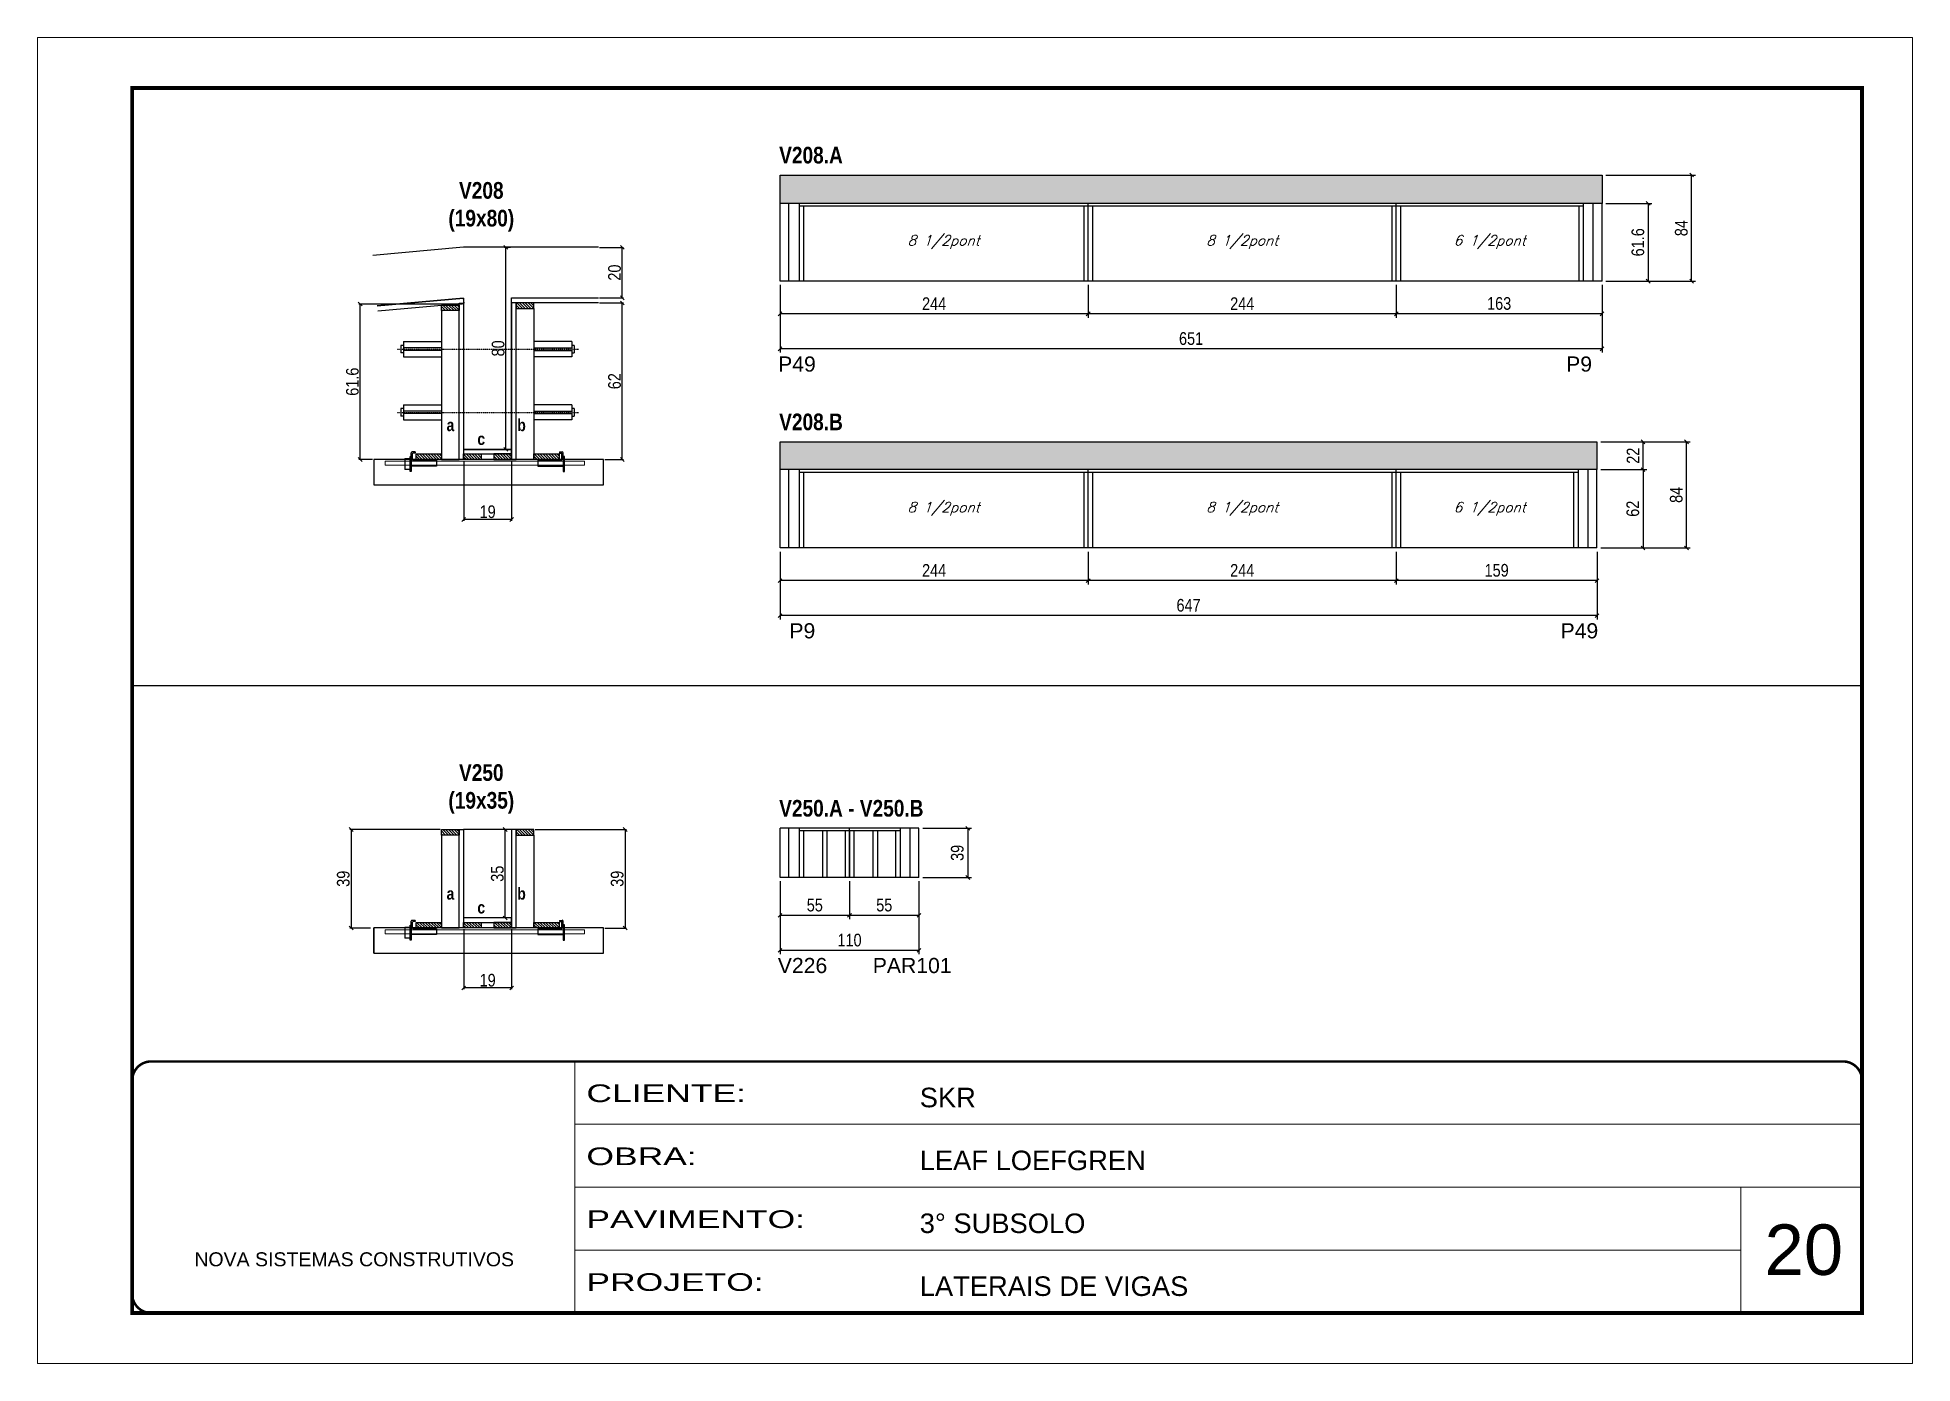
# Model space of a CAD drawing. Extents: x 3309 to 9590, y -2522 to 15424.
# Drawn here: x 8078 to 9563, y 8964 to 10014 of the extents above; entities that cross this region are included whole.
import ezdxf

# ---------------------------------------------------------------- set-up
doc = ezdxf.new("R2010")
doc.units = 0
for name, pattern in [('CONTINUO', [0]), ('DASHED', [0.75, 0.5, -0.25]), ('HIDDEN', [0.375, 0.25, -0.125])]:
    doc.linetypes.add(name, pattern=pattern)
for name, color, linetype in [('5', 5, 'Continuous'), ('barrote', 251, 'Continuous'), ('COTA', 241, 'Continuous'), ('detalhes', 4, 'Continuous'), ('NOMENCLATURA', 7, 'Continuous'), ('Painéis', 200, 'Continuous'), ('presilha', 1, 'Continuous'), ('SARR_2.2x10', 60, 'Continuous'), ('SARR_2.2x7', 40, 'Continuous'), ('SARR_3.5x7', 81, 'Continuous'), ('TENSOR', 3, 'Continuous'), ('texto', 7, 'Continuous')]:
    doc.layers.add(name, color=color, linetype=linetype)
for name, color, linetype, lineweight in [('CARIMBO', 255, 'Continuous', 9), ('CONCRETO', 251, 'Continuous', 25), ('Folhas', 255, 'Continuous', 9), ('SARRAFO DE PRESSAO', 251, 'DASHED', 9), ('SCO-___-LAJ', 2, 'Continuous', 0)]:
    doc.layers.add(name, color=color, linetype=linetype, lineweight=lineweight)
doc.styles.add('ARIAL', font='arial.ttf')
doc.styles.add('COTA TECNICA', font='techl___.ttf', dxfattribs={"height": 10})
doc.styles.add('COTA TECNICA 2X', font='techl___.ttf', dxfattribs={"height": 10})
doc.styles.add('Romans', font='romans.shx')
doc.styles.get("Standard").update_dxf_attribs({"font": 'arial.ttf'})
doc.styles.add('TECNICA', font='techb___.ttf', dxfattribs={"height": 10})
doc.styles.add('Tecnologia', font='')
doc.styles.get('Tecnologia').set_extended_font_data('Forgotten Futurist')
doc.dimstyles.new('PAINEL', dxfattribs={"dimtxt": 10, "dimasz": 3, "dimexe": 3, "dimexo": 3, "dimgap": 3, "dimtad": 1, "dimdec": 1, "dimzin": 12, "dimdsep": 46, "dimtxsty": 'COTA TECNICA', "dimblk1": 'OBLIQUE', "dimblk2": 'OBLIQUE', "dimsah": 1, "dimcen": 0.9, "dimclrd": 4, "dimclre": 4, "dimclrt": 240, "dimadec": 1, "dimazin": 3, "dimtfac": 1, "dimtdec": 1, "dimtmove": 0, "dimatfit": 3, "dimfxl": 1, "dimtolj": 1, "dimtzin": 12, "dimarcsym": 0})
doc.dimstyles.new('SECAO', dxfattribs={"dimscale": 0.333333, "dimtxt": 5, "dimasz": 9, "dimexe": 3, "dimexo": 3, "dimgap": 3, "dimtad": 1, "dimdec": 1, "dimlfac": 0.5, "dimzin": 12, "dimdsep": 46, "dimtxsty": 'COTA TECNICA 2X', "dimblk1": 'OBLIQUE', "dimblk2": 'OBLIQUE', "dimsah": 1, "dimcen": 0.9, "dimclrd": 4, "dimclre": 4, "dimclrt": 240, "dimadec": 1, "dimazin": 3, "dimtfac": 1, "dimtdec": 1, "dimtmove": 0, "dimatfit": 3, "dimfxl": 1, "dimtolj": 1, "dimtzin": 12, "dimarcsym": 0})
pattern_1 = [(135, (41650.9008, -113832.7499), (-1.122532015, -1.122532015), [])]
pattern_2 = [(135, (41650.9008, -114203.7488), (-1.122532015, -1.122532015), [])]

msp = doc.modelspace()

# ---------------------------------------------------------------- texts
at = {"layer": '5', "linetype": 'Continuous'}
for s, rotation, p in [('P49', 359.99996, (8664.46, 9748.99)), ('P9', 359.99996, (9288.55, 9748.99)), ('P9', 0.00004, (8673.37, 9537.76)), ('P49', 0.00004, (9284.14, 9537.76)), ('V226', 0.00004, (8664.19, 9272.71)), ('PAR101', 0.00004, (8739.41, 9272.71))]:
    msp.add_text(s, height=12, rotation=rotation, dxfattribs=at).set_placement(p)
at = {"layer": 'CARIMBO', "style": 'ARIAL'}
msp.add_text('20', height=40, dxfattribs=at).set_placement((9445.73, 9033.7))
at = {"layer": 'detalhes', "style": 'TECNICA'}
for s, p in [('b', (8457.86, 9701.85)), ('a', (8401.89, 9701.86)), ('c', (8426.25, 9690.89)), ('b', (8457.86, 9330.85)), ('a', (8401.89, 9330.86)), ('c', (8426.25, 9319.89))]:
    msp.add_text(s, height=9.6, dxfattribs=at).set_placement(p)
at = {"layer": 'NOMENCLATURA', "style": 'TECNICA'}
for s, p in [('V208.A', (8665.27, 9913.81)), ('V208.B', (8665.27, 9702.58)), ('V250.A - V250.B', (8665.27, 9396.62))]:
    msp.add_text(s, height=13.2, dxfattribs=at).set_placement(p)
at = {"layer": 'NOMENCLATURA', "char_height": 13.2, "attachment_point": 2, "style": 'TECNICA'}
for s, insert in [('V208\\P(19x80)', (8429.36, 9899.11)), ('V250\\P(19x35)', (8429.36, 9438.12))]:
    msp.add_mtext_dynamic_manual_height_columns(s, width=300.2766, gutter_width=1, heights=[0], dxfattribs=dict(at, insert=insert))
at = {"layer": 'texto', "color": 2, "char_height": 8, "attachment_point": 5, "style": 'Romans'}
for s, insert in [('{\\Q19;\\C256;8 1/2pont}', (8795.49, 9851.58)), ('{\\Q19;\\C256;8 1/2pont}', (9031.99, 9851.58)), ('{\\Q19;\\C256;6 1/2pont}', (9227.99, 9851.58)), ('{\\Q19;\\C256;8 1/2pont}', (8795.49, 9640.34)), ('{\\Q19;\\C256;8 1/2pont}', (9031.99, 9640.34)), ('{\\Q19;\\C256;6 1/2pont}', (9227.99, 9640.34))]:
    msp.add_mtext(s, dxfattribs=dict(at, insert=insert))

# ---------------------------------------------------------------- blocks, each defined once
blk = doc.blocks.new('9999999999')
at = {"color": 30, "linetype": 'CONTINUO'}
for p, q in [((98564.6, 34230.2), (98564.6, 34429.4)), ((98564.6, 34379.6), (99584, 34379.6)), ((98564.6, 34329.8), (99488, 34329.8)), ((99584, 34329.8), (99488, 34329.8)), ((99488, 34329.8), (99488, 34230.2)), ((98564.6, 34280), (99488, 34280))]:
    blk.add_line(p, q, dxfattribs=at)
at = {"color": 30, "linetype": 'CONTINUO', "const_width": 2}
blk.add_lwpolyline([(99584, 34230.2), (99584, 34414.4, 0.414214), (99569, 34429.4), (98229, 34429.4, 0.414214), (98214, 34414.4), (98214, 34245.2, 0.414214), (98229, 34230.2), (99584, 34230.2)], format="xyb", dxfattribs=at)
at = {"layer": 'Folhas'}
blk.add_lwpolyline([(98139, 34190.2), (99624, 34190.2), (99624, 35240.2), (98139, 35240.2)], close=True, dxfattribs=at)
at = {"layer": 'Folhas', "color": 30, "const_width": 3}
blk.add_lwpolyline([(98214, 34230.2), (99584, 34230.2), (99584, 35200.2), (98214, 35200.2)], close=True, dxfattribs=at)
at = {"color": 7, "linetype": 'Continuous', "ltscale": 5, "style": 'ARIAL'}
for s, height, p in [('SKR', 15.48, (98837.7, 34393.1)), ('LEAF LOEFGREN', 15.483, (98837.7, 34343.3)), ('3° SUBSOLO', 15.48, (98837.7, 34293.5)), ('NOVA SISTEMAS CONSTRUTIVOS', 11.059, (98263.2, 34267.2)), ('LATERAIS DE VIGAS', 15.483, (98837.7, 34243.7))]:
    blk.add_text(s, height=height, dxfattribs=at).set_placement(p)
at = {"layer": 'Folhas', "color": 7, "style": 'Tecnologia', "width": 1.5}
for s, p in [('CLIENTE:', (98573.7, 34397.2)), ('OBRA:', (98573.7, 34347.3)), ('PAVIMENTO:', (98573.7, 34297.5)), ('PROJETO:', (98573.7, 34247.7))]:
    blk.add_text(s, height=14, dxfattribs=at).set_placement(p)
blk = doc.blocks.new('_Oblique')
at = {"color": 0, "linetype": 'ByBlock', "lineweight": -2}
blk.add_line((-0.5, -0.5), (0.5, 0.5), dxfattribs=at)
blk = doc.blocks.new('*D601')
at = {"layer": 'COTA', "color": 4, "lineweight": -2, "transparency": 16777216}
for p, q in [((8415.4, 9678.4), (8415.4, 9630.9)), ((8453.4, 9678.4), (8453.4, 9630.9)), ((8453.4, 9631.9), (8415.4, 9631.9))]:
    blk.add_line(p, q, dxfattribs=at)
at = {"layer": 'Defpoints', "color": 0, "transparency": 16777216}
for p in [(8415.4, 9679.4), (8453.4, 9679.4), (8415.4, 9631.9)]:
    blk.add_point(p, dxfattribs=at)
at = {"layer": 'COTA', "color": 4, "lineweight": -2, "transparency": 16777216, "xscale": 3, "yscale": 3, "zscale": 3, "rotation": 180}
blk.add_blockref('_Oblique', (8415.4, 9631.9), dxfattribs=at)
at = {"layer": 'COTA', "color": 4, "lineweight": -2, "transparency": 16777216, "xscale": 3, "yscale": 3, "zscale": 3}
blk.add_blockref('_Oblique', (8453.4, 9631.9), dxfattribs=at)
at = {"layer": 'COTA', "color": 240, "transparency": 16777216, "insert": (8434.4, 9638), "char_height": 10, "attachment_point": 5, "style": 'COTA TECNICA 2X'}
blk.add_mtext('\\A1;19', dxfattribs=at)
blk = doc.blocks.new('PRESILHA METÁLICA 1')
at = {"layer": 'presilha'}
for p, q in [((0, 13), (6, 13)), ((0, 13), (0, 0)), ((6, 0), (0, 0)), ((6, 15.5), (7.5, 15.5)), ((6, -2.5), (6, 15.5)), ((6, 13), (6, 0)), ((7.5, 10.6), (7.5, 19.9)), ((7.5, 15.5), (7.5, -2.5)), ((37.5, 4.1), (7.5, 4.1)), ((12, 21), (8.6, 21)), ((9, 11.6), (9, 18.9)), ((12, 19.5), (9.6, 19.5)), ((37.5, 11), (9.6, 11)), ((12, 21), (12, 19.5)), ((37.5, 11), (37.5, 4.1)), ((7.5, -2.5), (6, -2.5))]:
    blk.add_line(p, q, dxfattribs=at)
for centre, radius, start, end in [((8.6, 19.9), 1.14, 90, 180), ((9.6, 18.9), 0.57, 90, 180), ((9.6, 11.6), 0.57, 180, 270)]:
    blk.add_arc(centre, radius, start, end, dxfattribs=at)
blk = doc.blocks.new('PRESILHA METÁLICA 2')
at = {"layer": 'presilha'}
for p, q in [((-5.2, 23.5), (-5.2, 22)), ((-5.2, 23.5), (-1.9, 23.5)), ((-0.8, 14.6), (-0.8, 22.4)), ((-30.8, 13.5), (-30.8, 6.6)), ((-30.8, 13.5), (-2.8, 13.5)), ((-30.8, 6.6), (-0.8, 6.6)), ((-5.2, 22), (-2.8, 22)), ((-2.2, 14.1), (-2.2, 21.4)), ((0.8, 18), (-0.8, 18)), ((-0.8, 18), (-0.8, 0)), ((-0.8, 0), (0.8, 0)), ((0.8, 0), (0.8, 18))]:
    blk.add_line(p, q, dxfattribs=at)
for centre, radius, start, end in [((-1.9, 22.4), 1.14, 0, 90), ((-2.8, 21.4), 0.57, 0, 90), ((-2.8, 14.1), 0.57, 270, 0)]:
    blk.add_arc(centre, radius, start, end, dxfattribs=at)
blk = doc.blocks.new('*D602')
at = {"layer": 'COTA', "color": 4, "lineweight": -2, "transparency": 16777216}
for p, q in [((8452.4, 9847.4), (8447.8, 9847.4)), ((8448.8, 9687.4), (8448.8, 9847.4)), ((8452.4, 9687.4), (8447.8, 9687.4))]:
    blk.add_line(p, q, dxfattribs=at)
at = {"layer": 'Defpoints', "color": 0, "transparency": 16777216}
for p in [(8448.8, 9847.4), (8453.4, 9847.4), (8453.4, 9687.4)]:
    blk.add_point(p, dxfattribs=at)
at = {"layer": 'COTA', "color": 4, "lineweight": -2, "transparency": 16777216, "xscale": 3, "yscale": 3, "zscale": 3}
for p, rotation in [((8448.8, 9847.4), 90), ((8448.8, 9687.4), 270)]:
    blk.add_blockref('_Oblique', p, dxfattribs=dict(at, rotation=rotation))
at = {"layer": 'COTA', "color": 240, "transparency": 16777216, "insert": (8442.7, 9767.4), "char_height": 10, "attachment_point": 5, "rotation": 90, "style": 'COTA TECNICA 2X'}
blk.add_mtext('\\A1;80', dxfattribs=at)
blk = doc.blocks.new('*D603')
at = {"layer": 'COTA', "color": 4, "lineweight": -2, "transparency": 16777216}
for p, q in [((8523.1, 9803.4), (8542, 9803.4)), ((8541, 9679.4), (8541, 9803.4)), ((8527.2, 9679.4), (8542, 9679.4))]:
    blk.add_line(p, q, dxfattribs=at)
at = {"layer": 'Defpoints', "color": 0, "transparency": 16777216}
for p in [(8522.1, 9803.4), (8541, 9803.4), (8526.2, 9679.4)]:
    blk.add_point(p, dxfattribs=at)
at = {"layer": 'COTA', "color": 4, "lineweight": -2, "transparency": 16777216, "xscale": 3, "yscale": 3, "zscale": 3}
for p, rotation in [((8541, 9803.4), 90), ((8541, 9679.4), 270)]:
    blk.add_blockref('_Oblique', p, dxfattribs=dict(at, rotation=rotation))
at = {"layer": 'COTA', "color": 240, "transparency": 16777216, "insert": (8534.9, 9741.4), "char_height": 10, "attachment_point": 5, "rotation": 90, "style": 'COTA TECNICA 2X'}
blk.add_mtext('\\A1;62', dxfattribs=at)
blk = doc.blocks.new('*D604')
at = {"layer": 'COTA', "color": 4, "lineweight": -2, "transparency": 16777216}
for p, q in [((8523.1, 9847.4), (8542, 9847.4)), ((8541, 9807.4), (8541, 9847.4)), ((8523.1, 9807.4), (8542, 9807.4))]:
    blk.add_line(p, q, dxfattribs=at)
at = {"layer": 'Defpoints', "color": 0, "transparency": 16777216}
for p in [(8522.1, 9847.4), (8541, 9847.4), (8522.1, 9807.4)]:
    blk.add_point(p, dxfattribs=at)
at = {"layer": 'COTA', "color": 4, "lineweight": -2, "transparency": 16777216, "xscale": 3, "yscale": 3, "zscale": 3}
for p, rotation in [((8541, 9847.4), 90), ((8541, 9807.4), 270)]:
    blk.add_blockref('_Oblique', p, dxfattribs=dict(at, rotation=rotation))
at = {"layer": 'COTA', "color": 240, "transparency": 16777216, "insert": (8534.9, 9827.4), "char_height": 10, "attachment_point": 5, "rotation": 90, "style": 'COTA TECNICA 2X'}
blk.add_mtext('\\A1;20', dxfattribs=at)
blk = doc.blocks.new('*D605')
at = {"layer": 'COTA', "color": 4, "lineweight": -2, "transparency": 16777216}
for p, q in [((8414.4, 9802.5), (8332.4, 9802.5)), ((8333.4, 9679.4), (8333.4, 9802.5)), ((8343.3, 9679.4), (8332.4, 9679.4))]:
    blk.add_line(p, q, dxfattribs=at)
at = {"layer": 'Defpoints', "color": 0, "transparency": 16777216}
for p in [(8333.4, 9802.5), (8415.4, 9802.5), (8344.3, 9679.4)]:
    blk.add_point(p, dxfattribs=at)
at = {"layer": 'COTA', "color": 4, "lineweight": -2, "transparency": 16777216, "xscale": 3, "yscale": 3, "zscale": 3}
for p, rotation in [((8333.4, 9802.5), 90), ((8333.4, 9679.4), 270)]:
    blk.add_blockref('_Oblique', p, dxfattribs=dict(at, rotation=rotation))
at = {"layer": 'COTA', "color": 240, "transparency": 16777216, "insert": (8327.3, 9741), "char_height": 10, "attachment_point": 5, "rotation": 90, "style": 'COTA TECNICA 2X'}
blk.add_mtext('\\A1;61.6', dxfattribs=at)
blk = doc.blocks.new('*D606')
at = {"layer": 'COTA', "color": 4, "linetype": 'ByBlock', "lineweight": -2, "transparency": 16777216}
for p, q in [((9154, 9817.6), (9154, 9791.7)), ((9317, 9817.6), (9317, 9791.7)), ((9317, 9794.7), (9154, 9794.7))]:
    blk.add_line(p, q, dxfattribs=at)
at = {"layer": 'Defpoints', "color": 0, "linetype": 'ByBlock', "transparency": 16777216}
for p in [(9154, 9820.6), (9317, 9820.6), (9154, 9794.7)]:
    blk.add_point(p, dxfattribs=at)
at = {"layer": 'COTA', "color": 4, "linetype": 'ByBlock', "lineweight": -2, "transparency": 16777216, "xscale": 3, "yscale": 3, "zscale": 3, "rotation": 180}
blk.add_blockref('_Oblique', (9154, 9794.7), dxfattribs=at)
at = {"layer": 'COTA', "color": 4, "linetype": 'ByBlock', "lineweight": -2, "transparency": 16777216, "xscale": 3, "yscale": 3, "zscale": 3}
blk.add_blockref('_Oblique', (9317, 9794.7), dxfattribs=at)
at = {"layer": 'COTA', "color": 240, "linetype": 'ByBlock', "transparency": 16777216, "insert": (9235.5, 9802.9), "char_height": 10, "attachment_point": 5, "style": 'COTA TECNICA'}
blk.add_mtext('\\A1;163', dxfattribs=at)
blk = doc.blocks.new('*D607')
at = {"layer": 'COTA', "color": 4, "linetype": 'ByBlock', "lineweight": -2, "transparency": 16777216}
for p, q in [((8666, 9817.6), (8666, 9791.7)), ((8910, 9817.6), (8910, 9791.7)), ((8910, 9794.7), (8666, 9794.7))]:
    blk.add_line(p, q, dxfattribs=at)
at = {"layer": 'Defpoints', "color": 0, "linetype": 'ByBlock', "transparency": 16777216}
for p in [(8666, 9820.6), (8910, 9820.6), (8666, 9794.7)]:
    blk.add_point(p, dxfattribs=at)
at = {"layer": 'COTA', "color": 4, "linetype": 'ByBlock', "lineweight": -2, "transparency": 16777216, "xscale": 3, "yscale": 3, "zscale": 3, "rotation": 180}
blk.add_blockref('_Oblique', (8666, 9794.7), dxfattribs=at)
at = {"layer": 'COTA', "color": 4, "linetype": 'ByBlock', "lineweight": -2, "transparency": 16777216, "xscale": 3, "yscale": 3, "zscale": 3}
blk.add_blockref('_Oblique', (8910, 9794.7), dxfattribs=at)
at = {"layer": 'COTA', "color": 240, "linetype": 'ByBlock', "transparency": 16777216, "insert": (8788, 9802.8), "char_height": 10, "attachment_point": 5, "style": 'COTA TECNICA'}
blk.add_mtext('\\A1;244', dxfattribs=at)
blk = doc.blocks.new('*D608')
at = {"layer": 'COTA', "color": 4, "linetype": 'ByBlock', "lineweight": -2, "transparency": 16777216}
for p, q in [((8666, 9817.6), (8666, 9764)), ((9317, 9817.6), (9317, 9764)), ((9317, 9767), (8666, 9767))]:
    blk.add_line(p, q, dxfattribs=at)
at = {"layer": 'Defpoints', "color": 0, "linetype": 'ByBlock', "transparency": 16777216}
for p in [(8666, 9820.6), (9317, 9820.6), (8666, 9767)]:
    blk.add_point(p, dxfattribs=at)
at = {"layer": 'COTA', "color": 4, "linetype": 'ByBlock', "lineweight": -2, "transparency": 16777216, "xscale": 3, "yscale": 3, "zscale": 3, "rotation": 180}
blk.add_blockref('_Oblique', (8666, 9767), dxfattribs=at)
at = {"layer": 'COTA', "color": 4, "linetype": 'ByBlock', "lineweight": -2, "transparency": 16777216, "xscale": 3, "yscale": 3, "zscale": 3}
blk.add_blockref('_Oblique', (9317, 9767), dxfattribs=at)
at = {"layer": 'COTA', "color": 240, "linetype": 'ByBlock', "transparency": 16777216, "insert": (8991.5, 9775.1), "char_height": 10, "attachment_point": 5, "style": 'COTA TECNICA'}
blk.add_mtext('\\A1;651', dxfattribs=at)
blk = doc.blocks.new('*D609')
at = {"layer": 'COTA', "color": 4, "lineweight": -2, "transparency": 16777216}
for p, q in [((9320, 9882.2), (9356.5, 9882.2)), ((9353.5, 9882.2), (9353.5, 9820.6)), ((9320, 9820.6), (9356.5, 9820.6))]:
    blk.add_line(p, q, dxfattribs=at)
at = {"layer": 'Defpoints', "color": 0, "transparency": 16777216}
for p in [(9317, 9882.2), (9317, 9820.6), (9353.5, 9820.6)]:
    blk.add_point(p, dxfattribs=at)
at = {"layer": 'COTA', "color": 4, "lineweight": -2, "transparency": 16777216, "xscale": 3, "yscale": 3, "zscale": 3}
for p, rotation in [((9353.5, 9882.2), 90), ((9353.5, 9820.6), 270)]:
    blk.add_blockref('_Oblique', p, dxfattribs=dict(at, rotation=rotation))
at = {"layer": 'COTA', "color": 240, "transparency": 16777216, "insert": (9345.4, 9851.4), "char_height": 10, "attachment_point": 5, "rotation": 90, "style": 'COTA TECNICA'}
blk.add_mtext('\\A1;61.6', dxfattribs=at)
blk = doc.blocks.new('*D610')
at = {"layer": 'COTA', "color": 4, "lineweight": -2, "transparency": 16777216}
for p, q in [((9320, 9904.6), (9390.9, 9904.6)), ((9387.9, 9820.6), (9387.9, 9904.6)), ((9320, 9820.6), (9390.9, 9820.6))]:
    blk.add_line(p, q, dxfattribs=at)
at = {"layer": 'Defpoints', "color": 0, "transparency": 16777216}
for p in [(9317, 9904.6), (9387.9, 9904.6), (9317, 9820.6)]:
    blk.add_point(p, dxfattribs=at)
at = {"layer": 'COTA', "color": 4, "lineweight": -2, "transparency": 16777216, "xscale": 3, "yscale": 3, "zscale": 3}
for p, rotation in [((9387.9, 9904.6), 90), ((9387.9, 9820.6), 270)]:
    blk.add_blockref('_Oblique', p, dxfattribs=dict(at, rotation=rotation))
at = {"layer": 'COTA', "color": 240, "transparency": 16777216, "insert": (9379.8, 9862.6), "char_height": 10, "attachment_point": 5, "rotation": 90, "style": 'COTA TECNICA'}
blk.add_mtext('\\A1;84', dxfattribs=at)
blk = doc.blocks.new('*D611')
at = {"layer": 'COTA', "color": 4, "linetype": 'ByBlock', "lineweight": -2, "transparency": 16777216}
for p, q in [((8910, 9817.6), (8910, 9791.7)), ((9154, 9817.6), (9154, 9791.7)), ((9154, 9794.7), (8910, 9794.7))]:
    blk.add_line(p, q, dxfattribs=at)
at = {"layer": 'Defpoints', "color": 0, "linetype": 'ByBlock', "transparency": 16777216}
for p in [(8910, 9820.6), (9154, 9820.6), (8910, 9794.7)]:
    blk.add_point(p, dxfattribs=at)
at = {"layer": 'COTA', "color": 4, "linetype": 'ByBlock', "lineweight": -2, "transparency": 16777216, "xscale": 3, "yscale": 3, "zscale": 3, "rotation": 180}
blk.add_blockref('_Oblique', (8910, 9794.7), dxfattribs=at)
at = {"layer": 'COTA', "color": 4, "linetype": 'ByBlock', "lineweight": -2, "transparency": 16777216, "xscale": 3, "yscale": 3, "zscale": 3}
blk.add_blockref('_Oblique', (9154, 9794.7), dxfattribs=at)
at = {"layer": 'COTA', "color": 240, "linetype": 'ByBlock', "transparency": 16777216, "insert": (9032, 9802.8), "char_height": 10, "attachment_point": 5, "style": 'COTA TECNICA'}
blk.add_mtext('\\A1;244', dxfattribs=at)
blk = doc.blocks.new('*D612')
at = {"layer": 'COTA', "color": 4, "linetype": 'ByBlock', "lineweight": -2, "transparency": 16777216}
for p, q in [((9154, 9606.4), (9154, 9580.5)), ((9313, 9606.4), (9313, 9580.5)), ((9313, 9583.5), (9154, 9583.5))]:
    blk.add_line(p, q, dxfattribs=at)
at = {"layer": 'Defpoints', "color": 0, "linetype": 'ByBlock', "transparency": 16777216}
for p in [(9154, 9609.4), (9313, 9609.4), (9154, 9583.5)]:
    blk.add_point(p, dxfattribs=at)
at = {"layer": 'COTA', "color": 4, "linetype": 'ByBlock', "lineweight": -2, "transparency": 16777216, "xscale": 3, "yscale": 3, "zscale": 3, "rotation": 180}
blk.add_blockref('_Oblique', (9154, 9583.5), dxfattribs=at)
at = {"layer": 'COTA', "color": 4, "linetype": 'ByBlock', "lineweight": -2, "transparency": 16777216, "xscale": 3, "yscale": 3, "zscale": 3}
blk.add_blockref('_Oblique', (9313, 9583.5), dxfattribs=at)
at = {"layer": 'COTA', "color": 240, "linetype": 'ByBlock', "transparency": 16777216, "insert": (9233.5, 9591.6), "char_height": 10, "attachment_point": 5, "style": 'COTA TECNICA'}
blk.add_mtext('\\A1;159', dxfattribs=at)
blk = doc.blocks.new('*D613')
at = {"layer": 'COTA', "color": 4, "linetype": 'ByBlock', "lineweight": -2, "transparency": 16777216}
for p, q in [((8666, 9606.4), (8666, 9580.5)), ((8910, 9606.4), (8910, 9580.5)), ((8910, 9583.5), (8666, 9583.5))]:
    blk.add_line(p, q, dxfattribs=at)
at = {"layer": 'Defpoints', "color": 0, "linetype": 'ByBlock', "transparency": 16777216}
for p in [(8666, 9609.4), (8910, 9609.4), (8666, 9583.5)]:
    blk.add_point(p, dxfattribs=at)
at = {"layer": 'COTA', "color": 4, "linetype": 'ByBlock', "lineweight": -2, "transparency": 16777216, "xscale": 3, "yscale": 3, "zscale": 3, "rotation": 180}
blk.add_blockref('_Oblique', (8666, 9583.5), dxfattribs=at)
at = {"layer": 'COTA', "color": 4, "linetype": 'ByBlock', "lineweight": -2, "transparency": 16777216, "xscale": 3, "yscale": 3, "zscale": 3}
blk.add_blockref('_Oblique', (8910, 9583.5), dxfattribs=at)
at = {"layer": 'COTA', "color": 240, "linetype": 'ByBlock', "transparency": 16777216, "insert": (8788, 9591.6), "char_height": 10, "attachment_point": 5, "style": 'COTA TECNICA'}
blk.add_mtext('\\A1;244', dxfattribs=at)
blk = doc.blocks.new('*D615')
at = {"layer": 'COTA', "color": 4, "linetype": 'ByBlock', "lineweight": -2, "transparency": 16777216}
for p, q in [((8666, 9606.4), (8666, 9552.8)), ((9313, 9606.4), (9313, 9552.8)), ((9313, 9555.8), (8666, 9555.8))]:
    blk.add_line(p, q, dxfattribs=at)
at = {"layer": 'Defpoints', "color": 0, "linetype": 'ByBlock', "transparency": 16777216}
for p in [(8666, 9609.4), (9313, 9609.4), (8666, 9555.8)]:
    blk.add_point(p, dxfattribs=at)
at = {"layer": 'COTA', "color": 4, "linetype": 'ByBlock', "lineweight": -2, "transparency": 16777216, "xscale": 3, "yscale": 3, "zscale": 3, "rotation": 180}
blk.add_blockref('_Oblique', (8666, 9555.8), dxfattribs=at)
at = {"layer": 'COTA', "color": 4, "linetype": 'ByBlock', "lineweight": -2, "transparency": 16777216, "xscale": 3, "yscale": 3, "zscale": 3}
blk.add_blockref('_Oblique', (9313, 9555.8), dxfattribs=at)
at = {"layer": 'COTA', "color": 240, "linetype": 'ByBlock', "transparency": 16777216, "insert": (8989.5, 9563.9), "char_height": 10, "attachment_point": 5, "style": 'COTA TECNICA'}
blk.add_mtext('\\A1;647', dxfattribs=at)
blk = doc.blocks.new('*D616')
at = {"layer": 'COTA', "color": 4, "lineweight": -2, "transparency": 16777216}
for p, q in [((9316, 9671.4), (9352.5, 9671.4)), ((9349.5, 9671.4), (9349.5, 9609.4)), ((9316, 9609.4), (9352.5, 9609.4))]:
    blk.add_line(p, q, dxfattribs=at)
at = {"layer": 'Defpoints', "color": 0, "transparency": 16777216}
for p in [(9313, 9671.4), (9313, 9609.4), (9349.5, 9609.4)]:
    blk.add_point(p, dxfattribs=at)
at = {"layer": 'COTA', "color": 4, "lineweight": -2, "transparency": 16777216, "xscale": 3, "yscale": 3, "zscale": 3}
for p, rotation in [((9349.5, 9671.4), 90), ((9349.5, 9609.4), 270)]:
    blk.add_blockref('_Oblique', p, dxfattribs=dict(at, rotation=rotation))
at = {"layer": 'COTA', "color": 240, "transparency": 16777216, "insert": (9341.4, 9640.4), "char_height": 10, "attachment_point": 5, "rotation": 90, "style": 'COTA TECNICA'}
blk.add_mtext('\\A1;62', dxfattribs=at)
blk = doc.blocks.new('*D617')
at = {"layer": 'COTA', "color": 4, "lineweight": -2, "transparency": 16777216}
for p, q in [((9316, 9693.4), (9386.9, 9693.4)), ((9383.9, 9609.4), (9383.9, 9693.4)), ((9316, 9609.4), (9386.9, 9609.4))]:
    blk.add_line(p, q, dxfattribs=at)
at = {"layer": 'Defpoints', "color": 0, "transparency": 16777216}
for p in [(9313, 9693.4), (9383.9, 9693.4), (9313, 9609.4)]:
    blk.add_point(p, dxfattribs=at)
at = {"layer": 'COTA', "color": 4, "lineweight": -2, "transparency": 16777216, "xscale": 3, "yscale": 3, "zscale": 3}
for p, rotation in [((9383.9, 9693.4), 90), ((9383.9, 9609.4), 270)]:
    blk.add_blockref('_Oblique', p, dxfattribs=dict(at, rotation=rotation))
at = {"layer": 'COTA', "color": 240, "transparency": 16777216, "insert": (9375.8, 9651.4), "char_height": 10, "attachment_point": 5, "rotation": 90, "style": 'COTA TECNICA'}
blk.add_mtext('\\A1;84', dxfattribs=at)
blk = doc.blocks.new('*D614')
at = {"layer": 'COTA', "color": 4, "linetype": 'ByBlock', "lineweight": -2, "transparency": 16777216}
for p, q in [((8910, 9606.4), (8910, 9580.5)), ((9154, 9606.4), (9154, 9580.5)), ((9154, 9583.5), (8910, 9583.5))]:
    blk.add_line(p, q, dxfattribs=at)
at = {"layer": 'Defpoints', "color": 0, "linetype": 'ByBlock', "transparency": 16777216}
for p in [(8910, 9609.4), (9154, 9609.4), (8910, 9583.5)]:
    blk.add_point(p, dxfattribs=at)
at = {"layer": 'COTA', "color": 4, "linetype": 'ByBlock', "lineweight": -2, "transparency": 16777216, "xscale": 3, "yscale": 3, "zscale": 3, "rotation": 180}
blk.add_blockref('_Oblique', (8910, 9583.5), dxfattribs=at)
at = {"layer": 'COTA', "color": 4, "linetype": 'ByBlock', "lineweight": -2, "transparency": 16777216, "xscale": 3, "yscale": 3, "zscale": 3}
blk.add_blockref('_Oblique', (9154, 9583.5), dxfattribs=at)
at = {"layer": 'COTA', "color": 240, "linetype": 'ByBlock', "transparency": 16777216, "insert": (9032, 9591.6), "char_height": 10, "attachment_point": 5, "style": 'COTA TECNICA'}
blk.add_mtext('\\A1;244', dxfattribs=at)
blk = doc.blocks.new('*D1116')
at = {"layer": 'COTA', "color": 4, "lineweight": -2, "transparency": 16777216}
for p, q in [((8415.4, 9307.4), (8415.4, 9259.9)), ((8453.4, 9307.4), (8453.4, 9259.9)), ((8453.4, 9260.9), (8415.4, 9260.9))]:
    blk.add_line(p, q, dxfattribs=at)
at = {"layer": 'Defpoints', "color": 0, "transparency": 16777216}
for p in [(8415.4, 9308.4), (8453.4, 9308.4), (8415.4, 9260.9)]:
    blk.add_point(p, dxfattribs=at)
at = {"layer": 'COTA', "color": 4, "lineweight": -2, "transparency": 16777216, "xscale": 3, "yscale": 3, "zscale": 3, "rotation": 180}
blk.add_blockref('_Oblique', (8415.4, 9260.9), dxfattribs=at)
at = {"layer": 'COTA', "color": 4, "lineweight": -2, "transparency": 16777216, "xscale": 3, "yscale": 3, "zscale": 3}
blk.add_blockref('_Oblique', (8453.4, 9260.9), dxfattribs=at)
at = {"layer": 'COTA', "color": 240, "transparency": 16777216, "insert": (8434.4, 9267), "char_height": 10, "attachment_point": 5, "style": 'COTA TECNICA 2X'}
blk.add_mtext('\\A1;19', dxfattribs=at)
blk = doc.blocks.new('*D1111')
at = {"layer": 'COTA', "color": 4, "lineweight": -2, "transparency": 16777216}
for p, q in [((8396.8, 9386.4), (8325.3, 9386.4)), ((8326.3, 9386.4), (8326.3, 9308.4)), ((8341.5, 9308.4), (8325.3, 9308.4))]:
    blk.add_line(p, q, dxfattribs=at)
at = {"layer": 'Defpoints', "color": 0, "transparency": 16777216}
for p in [(8397.8, 9386.4), (8326.3, 9308.4), (8342.5, 9308.4)]:
    blk.add_point(p, dxfattribs=at)
at = {"layer": 'COTA', "color": 4, "lineweight": -2, "transparency": 16777216, "xscale": 3, "yscale": 3, "zscale": 3}
for p, rotation in [((8326.3, 9386.4), 90), ((8326.3, 9308.4), 270)]:
    blk.add_blockref('_Oblique', p, dxfattribs=dict(at, rotation=rotation))
at = {"layer": 'COTA', "color": 240, "transparency": 16777216, "insert": (8320.1, 9347.4), "char_height": 10, "attachment_point": 5, "rotation": 90, "style": 'COTA TECNICA 2X'}
blk.add_mtext('\\A1;39', dxfattribs=at)
blk = doc.blocks.new('*D1112')
at = {"layer": 'COTA', "color": 4, "lineweight": -2, "transparency": 16777216}
for p, q in [((8472, 9386.4), (8544.3, 9386.4)), ((8543.3, 9386.4), (8543.3, 9308.4)), ((8527.2, 9308.4), (8544.3, 9308.4))]:
    blk.add_line(p, q, dxfattribs=at)
at = {"layer": 'Defpoints', "color": 0, "transparency": 16777216}
for p in [(8471, 9386.4), (8526.2, 9308.4), (8543.3, 9308.4)]:
    blk.add_point(p, dxfattribs=at)
at = {"layer": 'COTA', "color": 4, "lineweight": -2, "transparency": 16777216, "xscale": 3, "yscale": 3, "zscale": 3}
for p, rotation in [((8543.3, 9386.4), 90), ((8543.3, 9308.4), 270)]:
    blk.add_blockref('_Oblique', p, dxfattribs=dict(at, rotation=rotation))
at = {"layer": 'COTA', "color": 240, "transparency": 16777216, "insert": (8537, 9347.4), "char_height": 10, "attachment_point": 5, "rotation": 90, "style": 'COTA TECNICA 2X'}
blk.add_mtext('\\A1;39', dxfattribs=at)
blk = doc.blocks.new('*D1113')
at = {"layer": 'COTA', "color": 4, "lineweight": -2, "transparency": 16777216}
for p, q in [((8452.4, 9386.4), (8447.3, 9386.4)), ((8448.3, 9316.4), (8448.3, 9386.4)), ((8452.4, 9316.4), (8447.3, 9316.4))]:
    blk.add_line(p, q, dxfattribs=at)
at = {"layer": 'Defpoints', "color": 0, "transparency": 16777216}
for p in [(8448.3, 9386.4), (8453.4, 9386.4), (8453.4, 9316.4)]:
    blk.add_point(p, dxfattribs=at)
at = {"layer": 'COTA', "color": 4, "lineweight": -2, "transparency": 16777216, "xscale": 3, "yscale": 3, "zscale": 3}
for p, rotation in [((8448.3, 9386.4), 90), ((8448.3, 9316.4), 270)]:
    blk.add_blockref('_Oblique', p, dxfattribs=dict(at, rotation=rotation))
at = {"layer": 'COTA', "color": 240, "transparency": 16777216, "insert": (8442.1, 9351.4), "char_height": 10, "attachment_point": 5, "rotation": 90, "style": 'COTA TECNICA 2X'}
blk.add_mtext('\\A1;35', dxfattribs=at)
blk = doc.blocks.new('*D1114')
at = {"layer": 'COTA', "color": 4, "linetype": 'ByBlock', "lineweight": -2, "transparency": 16777216}
for p, q in [((8721, 9345.4), (8721, 9315.4)), ((8776, 9345.4), (8776, 9315.4)), ((8776, 9318.4), (8721, 9318.4))]:
    blk.add_line(p, q, dxfattribs=at)
at = {"layer": 'Defpoints', "color": 0, "linetype": 'ByBlock', "transparency": 16777216}
for p in [(8721, 9348.4), (8776, 9348.4), (8721, 9318.4)]:
    blk.add_point(p, dxfattribs=at)
at = {"layer": 'COTA', "color": 4, "linetype": 'ByBlock', "lineweight": -2, "transparency": 16777216, "xscale": 3, "yscale": 3, "zscale": 3, "rotation": 180}
blk.add_blockref('_Oblique', (8721, 9318.4), dxfattribs=at)
at = {"layer": 'COTA', "color": 4, "linetype": 'ByBlock', "lineweight": -2, "transparency": 16777216, "xscale": 3, "yscale": 3, "zscale": 3}
blk.add_blockref('_Oblique', (8776, 9318.4), dxfattribs=at)
at = {"layer": 'COTA', "color": 240, "linetype": 'ByBlock', "transparency": 16777216, "insert": (8748.5, 9326.5), "char_height": 10, "attachment_point": 5, "style": 'COTA TECNICA'}
blk.add_mtext('\\A1;55', dxfattribs=at)
blk = doc.blocks.new('*D1115')
at = {"layer": 'COTA', "color": 4, "linetype": 'ByBlock', "lineweight": -2, "transparency": 16777216}
for p, q in [((8666, 9345.4), (8666, 9315.4)), ((8721, 9345.4), (8721, 9315.4)), ((8721, 9318.4), (8666, 9318.4))]:
    blk.add_line(p, q, dxfattribs=at)
at = {"layer": 'Defpoints', "color": 0, "linetype": 'ByBlock', "transparency": 16777216}
for p in [(8666, 9348.4), (8721, 9348.4), (8666, 9318.4)]:
    blk.add_point(p, dxfattribs=at)
at = {"layer": 'COTA', "color": 4, "linetype": 'ByBlock', "lineweight": -2, "transparency": 16777216, "xscale": 3, "yscale": 3, "zscale": 3, "rotation": 180}
blk.add_blockref('_Oblique', (8666, 9318.4), dxfattribs=at)
at = {"layer": 'COTA', "color": 4, "linetype": 'ByBlock', "lineweight": -2, "transparency": 16777216, "xscale": 3, "yscale": 3, "zscale": 3}
blk.add_blockref('_Oblique', (8721, 9318.4), dxfattribs=at)
at = {"layer": 'COTA', "color": 240, "linetype": 'ByBlock', "transparency": 16777216, "insert": (8693.5, 9326.5), "char_height": 10, "attachment_point": 5, "style": 'COTA TECNICA'}
blk.add_mtext('\\A1;55', dxfattribs=at)
blk = doc.blocks.new('*D1117')
at = {"layer": 'COTA', "color": 4, "linetype": 'ByBlock', "lineweight": -2, "transparency": 16777216}
for p, q in [((8666, 9345.4), (8666, 9287.7)), ((8776, 9345.4), (8776, 9287.7)), ((8776, 9290.7), (8666, 9290.7))]:
    blk.add_line(p, q, dxfattribs=at)
at = {"layer": 'Defpoints', "color": 0, "linetype": 'ByBlock', "transparency": 16777216}
for p in [(8666, 9348.4), (8776, 9348.4), (8666, 9290.7)]:
    blk.add_point(p, dxfattribs=at)
at = {"layer": 'COTA', "color": 4, "linetype": 'ByBlock', "lineweight": -2, "transparency": 16777216, "xscale": 3, "yscale": 3, "zscale": 3, "rotation": 180}
blk.add_blockref('_Oblique', (8666, 9290.7), dxfattribs=at)
at = {"layer": 'COTA', "color": 4, "linetype": 'ByBlock', "lineweight": -2, "transparency": 16777216, "xscale": 3, "yscale": 3, "zscale": 3}
blk.add_blockref('_Oblique', (8776, 9290.7), dxfattribs=at)
at = {"layer": 'COTA', "color": 240, "linetype": 'ByBlock', "transparency": 16777216, "insert": (8721, 9298.8), "char_height": 10, "attachment_point": 5, "style": 'COTA TECNICA'}
blk.add_mtext('\\A1;110', dxfattribs=at)
blk = doc.blocks.new('*D1118')
at = {"layer": 'COTA', "color": 4, "lineweight": -2, "transparency": 16777216}
for p, q in [((8779, 9387.4), (8817.7, 9387.4)), ((8814.7, 9387.4), (8814.7, 9348.4)), ((8779, 9348.4), (8817.7, 9348.4))]:
    blk.add_line(p, q, dxfattribs=at)
at = {"layer": 'Defpoints', "color": 0, "transparency": 16777216}
for p in [(8776, 9387.4), (8776, 9348.4), (8814.7, 9348.4)]:
    blk.add_point(p, dxfattribs=at)
at = {"layer": 'COTA', "color": 4, "lineweight": -2, "transparency": 16777216, "xscale": 3, "yscale": 3, "zscale": 3}
for p, rotation in [((8814.7, 9387.4), 90), ((8814.7, 9348.4), 270)]:
    blk.add_blockref('_Oblique', p, dxfattribs=dict(at, rotation=rotation))
at = {"layer": 'COTA', "color": 240, "transparency": 16777216, "insert": (8806.4, 9367.9), "char_height": 10, "attachment_point": 5, "rotation": 90, "style": 'COTA TECNICA'}
blk.add_mtext('\\A1;39', dxfattribs=at)
blk = doc.blocks.new('*D1128')
at = {"layer": 'COTA', "color": 4, "lineweight": -2, "transparency": 16777216}
for p, q in [((9316, 9693.4), (9352.5, 9693.4)), ((9349.5, 9671.4), (9349.5, 9693.4)), ((9316, 9671.4), (9352.5, 9671.4))]:
    blk.add_line(p, q, dxfattribs=at)
at = {"layer": 'Defpoints', "color": 0, "transparency": 16777216}
for p in [(9313, 9693.4), (9349.5, 9693.4), (9313, 9671.4)]:
    blk.add_point(p, dxfattribs=at)
at = {"layer": 'COTA', "color": 4, "lineweight": -2, "transparency": 16777216, "xscale": 3, "yscale": 3, "zscale": 3}
for p, rotation in [((9349.5, 9693.4), 90), ((9349.5, 9671.4), 270)]:
    blk.add_blockref('_Oblique', p, dxfattribs=dict(at, rotation=rotation))
at = {"layer": 'COTA', "color": 240, "transparency": 16777216, "insert": (9341.5, 9682.4), "char_height": 10, "attachment_point": 5, "rotation": 90, "style": 'COTA TECNICA'}
blk.add_mtext('\\A1;22', dxfattribs=at)

# ---------------------------------------------------------------- dimensions: what is measured, and where the dimension line sits
at = {"layer": 'COTA'}
for base, p1, p2, dimstyle, picture, middle in [((9387.93, 9904.63), (9316.99, 9820.63), (9316.99, 9904.63), 'PAINEL', '*D610', (9379.84, 9862.63)), ((9353.5, 9820.63), (9316.99, 9882.23), (9316.99, 9820.63), 'PAINEL', '*D609', (9345.39, 9851.43)), ((8448.79, 9847.42), (8453.36, 9687.42), (8453.36, 9847.42), 'SECAO', '*D602', (8442.66, 9767.42)), ((8541.05, 9847.42), (8522.06, 9807.42), (8522.06, 9847.42), 'SECAO', '*D604', (8534.95, 9827.42)), ((8333.36, 9802.54), (8344.31, 9679.42), (8415.36, 9802.54), 'SECAO', '*D605', (8327.26, 9740.98)), ((8541.05, 9803.42), (8526.22, 9679.42), (8522.06, 9803.42), 'SECAO', '*D603', (8534.95, 9741.42)), ((9383.93, 9693.39), (9312.99, 9609.39), (9312.99, 9693.39), 'PAINEL', '*D617', (9375.84, 9651.39)), ((9349.5, 9693.39), (9312.99, 9671.39), (9312.99, 9693.39), 'PAINEL', '*D1128', (9341.5, 9682.39)), ((9349.5, 9609.39), (9312.99, 9671.39), (9312.99, 9609.39), 'PAINEL', '*D616', (9341.39, 9640.39)), ((8326.32, 9308.42), (8397.76, 9386.42), (8342.55, 9308.42), 'SECAO', '*D1111', (8320.07, 9347.42)), ((8448.29, 9386.42), (8453.36, 9316.42), (8453.36, 9386.42), 'SECAO', '*D1113', (8442.07, 9351.42)), ((8543.28, 9308.42), (8470.96, 9386.42), (8526.18, 9308.42), 'SECAO', '*D1112', (8537.03, 9347.42)), ((8814.67, 9348.44), (8775.99, 9387.44), (8775.99, 9348.44), 'PAINEL', '*D1118', (8806.42, 9367.94))]:
    dim = msp.add_linear_dim(base=base, p1=p1, p2=p2, angle=90, dimstyle=dimstyle, dxfattribs=at)
    dim.commit()
    dim.dimension.update_dxf_attribs({"geometry": picture, "text_midpoint": middle})
at = {"layer": 'COTA', "linetype": 'ByBlock'}
for base, p1, p2, picture, middle in [((8665.99, 9794.71), (8909.99, 9820.63), (8665.99, 9820.63), '*D607', (8787.99, 9802.78)), ((8909.99, 9794.71), (9153.99, 9820.63), (8909.99, 9820.63), '*D611', (9031.99, 9802.78)), ((8665.99, 9583.48), (8909.99, 9609.39), (8665.99, 9609.39), '*D613', (8787.99, 9591.55)), ((8909.99, 9583.48), (9153.99, 9609.39), (8909.99, 9609.39), '*D614', (9031.99, 9591.55)), ((8665.99, 9318.43), (8720.99, 9348.44), (8665.99, 9348.44), '*D1115', (8693.49, 9326.54))]:
    dim = msp.add_linear_dim(base=base, p1=p1, p2=p2, angle=180, dimstyle='PAINEL', override={"dimtmove": 1}, dxfattribs=at)
    dim.commit()
    dim.dimension.update_dxf_attribs({"geometry": picture, "text_midpoint": middle})
for base, p1, p2, picture, middle in [((8665.99, 9767), (9316.99, 9820.63), (8665.99, 9820.63), '*D608', (8991.49, 9775.11)), ((9153.99, 9794.71), (9316.99, 9820.63), (9153.99, 9820.63), '*D606', (9235.49, 9802.93)), ((8665.99, 9555.77), (9312.99, 9609.39), (8665.99, 9609.39), '*D615', (8989.49, 9563.87)), ((9153.99, 9583.48), (9312.99, 9609.39), (9153.99, 9609.39), '*D612', (9233.49, 9591.62)), ((8665.99, 9290.72), (8775.99, 9348.44), (8665.99, 9348.44), '*D1117', (8720.99, 9298.82)), ((8720.99, 9318.43), (8775.99, 9348.44), (8720.99, 9348.44), '*D1114', (8748.49, 9326.54))]:
    dim = msp.add_linear_dim(base=base, p1=p1, p2=p2, angle=180, dimstyle='PAINEL', dxfattribs=at)
    dim.commit()
    dim.dimension.update_dxf_attribs({"geometry": picture, "text_midpoint": middle})
at = {"layer": 'COTA'}
for base, p1, p2, picture, middle in [((8415.36, 9631.95), (8453.36, 9679.42), (8415.36, 9679.42), '*D601', (8434.36, 9631.95)), ((8415.36, 9260.95), (8453.36, 9308.42), (8415.36, 9308.42), '*D1116', (8434.36, 9260.95))]:
    dim = msp.add_linear_dim(base=base, p1=p1, p2=p2, angle=180, dimstyle='SECAO', dxfattribs=at)
    dim.commit()
    dim.dimension.update_dxf_attribs({"geometry": picture, "text_midpoint": middle, "dimtype": 160})

# ---------------------------------------------------------------- hatches: boundary and pattern name
at = {"layer": 'COTA'}
h = msp.add_hatch(dxfattribs=at)
h.set_pattern_fill('AR-CONC', color=256, scale=0.03)
h.set_pattern_definition([(50, (5186.1927, -1742.843), (5.46554, -0.4781726), [0.5715, -6.2865]), (355, (5186.1927, -1742.843), (-1.0573026, 5.7317054), [0.4572, -5.0292175]), (100.451445, (5186.648, -1742.883), (4.4082374, 5.2535326), [0.4857003, -5.3427073]), (46.1842, (5186.193, -1741.319), (8.1323712, -1.26127), [0.85725, -9.42975]), (96.63556, (5186.87, -1741.424), (7.122124, 7.4227837), [0.7285507, -8.014068]), (351.18415, (5186.193, -1741.319), (7.122124, 7.422784), [0.685799, -7.543792]), (21, (5186.9547, -1741.7), (4.5484317, -3.067956), [0.5715, -6.2865]), (326, (5186.9547, -1741.7), (1.8540609, 5.525639), [0.4572, -5.0292]), (71.451445, (5187.3337, -1741.9556), (6.4024926, 2.457683), [0.4857003, -5.3426981]), (37.5, (5186.1927, -1742.843), (0.0926581, 2.53665117), [0, -4.96824, 0, -5.1054, 0, -5.04825]), (7.5, (5186.1927, -1742.843), (2.0045899, 3.00541724), [0, -2.91084, 0, -4.85394, 0, -1.92405]), (327.5, (5184.4934, -1742.843), (4.06771786, -0.17186232), [0, -1.905, 0, -5.9436, 0, -7.8867]), (317.5, (5183.7314, -1742.843), (4.4438754, 0.7627947), [0, -2.4765, 0, -3.94716, 0, -5.6007])])
h.paths.add_polyline_path([(9316.99, 9904.63), (8665.99, 9904.63), (8665.99, 9882.23), (9316.99, 9882.23)])
h = msp.add_hatch(dxfattribs=at)
h.set_pattern_fill('AR-CONC', color=256, scale=0.03)
h.set_pattern_definition([(50, (5186.1927, -1954.0754), (5.46554, -0.4781726), [0.5715, -6.2865]), (355, (5186.1927, -1954.0754), (-1.0573026, 5.7317054), [0.4572, -5.0292175]), (100.451445, (5186.648, -1954.115), (4.4082374, 5.2535326), [0.4857003, -5.3427073]), (46.1842, (5186.193, -1952.5514), (8.1323712, -1.26127), [0.85725, -9.42975]), (96.63556, (5186.87, -1952.6565), (7.122124, 7.4227837), [0.7285507, -8.014068]), (351.18415, (5186.193, -1952.551), (7.122124, 7.422784), [0.685799, -7.543792]), (21, (5186.9547, -1952.9324), (4.5484317, -3.067956), [0.5715, -6.2865]), (326, (5186.9547, -1952.9324), (1.8540609, 5.525639), [0.4572, -5.0292]), (71.451445, (5187.3337, -1953.188), (6.4024926, 2.457683), [0.4857003, -5.3426981]), (37.5, (5186.1927, -1954.0754), (0.0926581, 2.53665117), [0, -4.96824, 0, -5.1054, 0, -5.04825]), (7.5, (5186.1927, -1954.0754), (2.0045899, 3.00541724), [0, -2.91084, 0, -4.85394, 0, -1.92405]), (327.5, (5184.4934, -1954.0754), (4.06771786, -0.17186232), [0, -1.905, 0, -5.9436, 0, -7.8867]), (317.5, (5183.7314, -1954.0754), (4.4438754, 0.7627947), [0, -2.4765, 0, -3.94716, 0, -5.6007])])
h.paths.add_polyline_path([(9312.99, 9693.39), (8665.99, 9693.39), (8665.99, 9671.39), (9312.99, 9671.39)])
at = {"layer": 'SARR_2.2x10'}
h = msp.add_hatch(dxfattribs=at)
h.set_pattern_fill('ANSI31', color=256, scale=0.5, angle=90)
h.set_pattern_definition([(135, (41571.3008, -113832.7499), (-1.122532015, -1.122532015), [])])
h.paths.add_polyline_path([(8377.76, 9683.82), (8377.76, 9679.42), (8397.76, 9679.42), (8397.76, 9683.82)])
h = msp.add_hatch(dxfattribs=at)
h.set_pattern_fill('ANSI31', color=256, scale=0.5, angle=90)
h.set_pattern_definition([(135, (41664.5008, -113832.7499), (-1.122532015, -1.122532015), [])])
h.paths.add_polyline_path([(8470.96, 9683.82), (8470.96, 9679.42), (8490.96, 9679.42), (8490.96, 9683.82)])
h = msp.add_hatch(dxfattribs=at)
h.set_pattern_fill('ANSI31', color=256, scale=0.5, angle=90)
h.set_pattern_definition([(135, (41571.3008, -114203.7488), (-1.122532015, -1.122532015), [])])
h.paths.add_polyline_path([(8377.76, 9312.82), (8377.76, 9308.42), (8397.76, 9308.42), (8397.76, 9312.82)])
h = msp.add_hatch(dxfattribs=at)
h.set_pattern_fill('ANSI31', color=256, scale=0.5, angle=90)
h.set_pattern_definition([(135, (41664.5008, -114203.7488), (-1.122532015, -1.122532015), [])])
h.paths.add_polyline_path([(8470.96, 9312.82), (8470.96, 9308.42), (8490.96, 9308.42), (8490.96, 9312.82)])
at = {"layer": 'SARR_2.2x7'}
h = msp.add_hatch(dxfattribs=at)
h.set_pattern_fill('ANSI31', color=256, scale=0.5, angle=90)
h.set_pattern_definition([(135, (41585.3008, -113714.906), (-1.122532015, -1.122532015), [])])
h.paths.add_polyline_path([(8411.76, 9801.66), (8411.76, 9797.26), (8397.76, 9797.26), (8397.76, 9801.66)])
h = msp.add_hatch(dxfattribs=at)
h.set_pattern_fill('ANSI31', color=256, scale=0.5, angle=90)
h.set_pattern_definition([(135, (41565.3008, -113713.1499), (-1.122532015, -1.122532015), [])])
h.paths.add_polyline_path([(8456.96, 9803.42), (8456.96, 9799.02), (8470.96, 9799.02), (8470.96, 9803.42)])
h = msp.add_hatch(dxfattribs=at)
h.set_pattern_fill('ANSI31', color=256, scale=0.5, angle=90)
h.set_pattern_definition(pattern_1)
h.paths.add_polyline_path([(8429.36, 9679.42), (8429.36, 9683.82), (8415.36, 9683.82), (8415.36, 9679.42)])
h = msp.add_hatch(dxfattribs=at)
h.set_pattern_fill('ANSI31', color=256, scale=0.5, angle=90)
h.set_pattern_definition(pattern_1)
h.paths.add_polyline_path([(8439.36, 9683.82), (8439.36, 9679.42), (8453.36, 9679.42), (8453.36, 9683.82)])
h = msp.add_hatch(dxfattribs=at)
h.set_pattern_fill('ANSI31', color=256, scale=0.5, angle=90)
h.set_pattern_definition([(135, (41585.3008, -114130.1488), (-1.122532015, -1.122532015), [])])
h.paths.add_polyline_path([(8411.76, 9386.42), (8411.76, 9382.02), (8397.76, 9382.02), (8397.76, 9386.42)])
h = msp.add_hatch(dxfattribs=at)
h.set_pattern_fill('ANSI31', color=256, scale=0.5, angle=90)
h.set_pattern_definition([(135, (41565.3008, -114130.1488), (-1.122532015, -1.122532015), [])])
h.paths.add_polyline_path([(8456.96, 9386.42), (8456.96, 9382.02), (8470.96, 9382.02), (8470.96, 9386.42)])
h = msp.add_hatch(dxfattribs=at)
h.set_pattern_fill('ANSI31', color=256, scale=0.5, angle=90)
h.set_pattern_definition(pattern_2)
h.paths.add_polyline_path([(8429.36, 9308.42), (8429.36, 9312.82), (8415.36, 9312.82), (8415.36, 9308.42)])
h = msp.add_hatch(dxfattribs=at)
h.set_pattern_fill('ANSI31', color=256, scale=0.5, angle=90)
h.set_pattern_definition(pattern_2)
h.paths.add_polyline_path([(8439.36, 9312.82), (8439.36, 9308.42), (8453.36, 9308.42), (8453.36, 9312.82)])

# ---------------------------------------------------------------- linework, layer by layer
at = {"ltscale": 3}
for p, q in [((8367.76, 9772.78), (8367.76, 9760.78)), ((8367.76, 9772.78), (8397.76, 9772.78)), ((8500.96, 9772.78), (8470.96, 9772.78)), ((8500.96, 9772.78), (8500.96, 9760.78)), ((8365.76, 9769.78), (8365.76, 9763.78)), ((8367.76, 9769.78), (8365.76, 9769.78)), ((8367.76, 9763.78), (8365.76, 9763.78)), ((8397.76, 9767.78), (8367.76, 9767.78)), ((8397.76, 9765.78), (8367.76, 9765.78)), ((8367.76, 9760.78), (8397.76, 9760.78)), ((8470.96, 9767.78), (8500.96, 9767.78)), ((8470.96, 9765.78), (8500.96, 9765.78)), ((8500.96, 9760.78), (8470.96, 9760.78)), ((8502.96, 9769.78), (8500.96, 9769.78)), ((8500.96, 9763.78), (8502.96, 9763.78)), ((8502.96, 9769.78), (8502.96, 9763.78)), ((8365.76, 9719.7), (8365.76, 9713.7)), ((8367.76, 9719.7), (8365.76, 9719.7)), ((8367.76, 9713.7), (8365.76, 9713.7)), ((8367.76, 9722.7), (8367.76, 9710.7)), ((8367.76, 9722.7), (8397.76, 9722.7)), ((8397.76, 9717.7), (8367.76, 9717.7)), ((8397.76, 9715.7), (8367.76, 9715.7)), ((8500.96, 9722.7), (8470.96, 9722.7)), ((8470.96, 9717.7), (8500.96, 9717.7)), ((8470.96, 9715.7), (8500.96, 9715.7)), ((8500.96, 9722.7), (8500.96, 9710.7)), ((8502.96, 9719.7), (8500.96, 9719.7)), ((8500.96, 9713.7), (8502.96, 9713.7)), ((8502.96, 9719.7), (8502.96, 9713.7)), ((8367.76, 9710.7), (8397.76, 9710.7)), ((8500.96, 9710.7), (8470.96, 9710.7))]:
    msp.add_line(p, q, dxfattribs=at)
at = {"layer": 'barrote'}
msp.add_lwpolyline([(8344.31, 9659.42), (8526.22, 9659.42), (8526.22, 9679.42), (8344.31, 9679.42)], close=True, dxfattribs=at)
at = {"layer": 'barrote', "elevation": 0}
msp.add_lwpolyline([(8344.31, 9288.42), (8526.22, 9288.42), (8526.22, 9308.42), (8344.31, 9308.42)], close=True, dxfattribs=at)
at = {"layer": 'CONCRETO', "linetype": 'Continuous'}
msp.add_line((8453.36, 9386.42), (8415.36, 9386.42), dxfattribs=at)
for points in [[(8522.06, 9847.42), (8415.36, 9847.42), (8343.36, 9840.96)], [(8346.94, 9801.12), (8415.36, 9807.26), (8415.36, 9687.42), (8453.36, 9687.42), (8453.36, 9807.42), (8522.06, 9807.42)]]:
    msp.add_lwpolyline(points, dxfattribs=at)
at = {"layer": 'COTA'}
for p, q in [((8665.99, 9882.23), (8665.99, 9904.63)), ((8665.99, 9904.63), (9316.99, 9904.63)), ((9316.99, 9904.63), (9316.99, 9882.23)), ((8665.99, 9671.39), (8665.99, 9693.39)), ((8665.99, 9693.39), (9312.99, 9693.39)), ((9312.99, 9693.39), (9312.99, 9671.39)), ((8152.87, 9500.33), (9522.87, 9500.33))]:
    msp.add_line(p, q, dxfattribs=at)
at = {"layer": 'detalhes', "color": 250}
msp.add_line((8344.31, 9288.42), (8344.31, 9308.42), dxfattribs=at)
at = {"layer": 'Painéis', "linetype": 'ByBlock'}
for p, q in [((9316.99, 9882.23), (8665.99, 9882.23)), ((8665.99, 9820.63), (8665.99, 9882.23)), ((8909.99, 9820.63), (8909.99, 9882.23)), ((9153.99, 9820.63), (9153.99, 9882.23)), ((9316.99, 9820.63), (9316.99, 9882.23)), ((9316.99, 9820.63), (8665.99, 9820.63)), ((9312.99, 9671.39), (8665.99, 9671.39)), ((8665.99, 9609.39), (8665.99, 9671.39)), ((8909.99, 9609.39), (8909.99, 9671.39)), ((9153.99, 9609.39), (9153.99, 9671.39)), ((9312.99, 9609.39), (9312.99, 9671.39)), ((9312.99, 9609.39), (8665.99, 9609.39)), ((8775.99, 9387.44), (8665.99, 9387.44)), ((8665.99, 9348.44), (8665.99, 9387.44)), ((8720.99, 9348.44), (8720.99, 9387.44)), ((8775.99, 9348.44), (8775.99, 9387.44)), ((8775.99, 9348.44), (8665.99, 9348.44))]:
    msp.add_line(p, q, dxfattribs=at)
at = {"layer": 'Painéis', "linetype": 'Continuous'}
for points in [[(8347.3, 9797.14), (8415.72, 9803.27), (8415.36, 9807.26), (8346.94, 9801.12)], [(8522.06, 9803.42), (8453.36, 9803.42), (8453.36, 9807.42), (8522.06, 9807.42)]]:
    msp.add_lwpolyline(points, dxfattribs=at)
for points in [[(8411.76, 9679.42), (8411.76, 9803.24), (8415.36, 9803.24), (8415.36, 9679.42)], [(8456.96, 9679.42), (8456.96, 9803.42), (8453.36, 9803.42), (8453.36, 9679.42)], [(8453.36, 9687.42), (8415.36, 9687.42), (8415.36, 9683.82), (8453.36, 9683.82)]]:
    msp.add_lwpolyline(points, close=True, dxfattribs=at)
at = {"layer": 'Painéis', "linetype": 'Continuous', "elevation": 0}
for points in [[(8411.76, 9308.42), (8411.76, 9386.42), (8415.36, 9386.42), (8415.36, 9308.42)], [(8456.96, 9308.42), (8456.96, 9386.42), (8453.36, 9386.42), (8453.36, 9308.42)], [(8453.36, 9316.42), (8415.36, 9316.42), (8415.36, 9312.82), (8453.36, 9312.82)]]:
    msp.add_lwpolyline(points, close=True, dxfattribs=at)
at = {"layer": 'SARR_2.2x10'}
for points in [[(8377.76, 9683.82), (8397.76, 9683.82), (8397.76, 9679.42), (8377.76, 9679.42)], [(8470.96, 9683.82), (8490.96, 9683.82), (8490.96, 9679.42), (8470.96, 9679.42)]]:
    msp.add_lwpolyline(points, close=True, dxfattribs=at)
at = {"layer": 'SARR_2.2x10', "elevation": 0}
for points in [[(8377.76, 9312.82), (8397.76, 9312.82), (8397.76, 9308.42), (8377.76, 9308.42)], [(8470.96, 9312.82), (8490.96, 9312.82), (8490.96, 9308.42), (8470.96, 9308.42)]]:
    msp.add_lwpolyline(points, close=True, dxfattribs=at)
at = {"layer": 'SARR_2.2x7', "linetype": 'Continuous'}
for p, q in [((8672.99, 9820.63), (8672.99, 9882.23)), ((8909.99, 9880.03), (8680.99, 9880.03)), ((9153.99, 9880.03), (8909.99, 9880.03)), ((9301.99, 9880.03), (9153.99, 9880.03)), ((9309.99, 9820.63), (9309.99, 9882.23)), ((8672.99, 9609.39), (8672.99, 9671.39)), ((8909.99, 9669.19), (8680.99, 9669.19)), ((9153.99, 9669.19), (8909.99, 9669.19)), ((9297.99, 9669.19), (9153.99, 9669.19)), ((9305.99, 9609.39), (9305.99, 9671.39)), ((8672.99, 9348.44), (8672.99, 9387.44)), ((8720.99, 9385.24), (8680.99, 9385.24)), ((8760.99, 9385.24), (8720.99, 9385.24)), ((8768.99, 9348.44), (8768.99, 9387.44))]:
    msp.add_line(p, q, dxfattribs=at)
at = {"layer": 'SARR_2.2x7', "elevation": 0}
for points in [[(8397.76, 9801.66), (8411.76, 9801.66), (8411.76, 9797.26), (8397.76, 9797.26)], [(8470.96, 9803.42), (8456.96, 9803.42), (8456.96, 9799.02), (8470.96, 9799.02)], [(8415.36, 9312.82), (8429.36, 9312.82), (8429.36, 9308.42), (8415.36, 9308.42)], [(8453.36, 9312.82), (8439.36, 9312.82), (8439.36, 9308.42), (8453.36, 9308.42)]]:
    msp.add_lwpolyline(points, close=True, dxfattribs=at)
at = {"layer": 'SARR_2.2x7'}
for points in [[(8415.36, 9683.82), (8429.36, 9683.82), (8429.36, 9679.42), (8415.36, 9679.42)], [(8453.36, 9683.82), (8439.36, 9683.82), (8439.36, 9679.42), (8453.36, 9679.42)], [(8397.76, 9386.42), (8411.76, 9386.42), (8411.76, 9382.02), (8397.76, 9382.02)], [(8470.96, 9386.42), (8456.96, 9386.42), (8456.96, 9382.02), (8470.96, 9382.02)]]:
    msp.add_lwpolyline(points, close=True, dxfattribs=at)
at = {"layer": 'SARR_3.5x7'}
for p, q in [((8680.99, 9882.23), (8680.99, 9820.63)), ((8684.49, 9880.03), (8684.49, 9820.63)), ((8906.49, 9880.03), (8906.49, 9820.63)), ((8913.49, 9880.03), (8913.49, 9820.63)), ((9150.49, 9880.03), (9150.49, 9820.63)), ((9157.49, 9880.03), (9157.49, 9820.63)), ((9298.49, 9880.03), (9298.49, 9820.63)), ((9301.99, 9882.23), (9301.99, 9820.63)), ((8680.99, 9671.39), (8680.99, 9609.39)), ((8684.49, 9669.19), (8684.49, 9609.39)), ((8906.49, 9669.19), (8906.49, 9609.39)), ((8913.49, 9669.19), (8913.49, 9609.39)), ((9150.49, 9669.19), (9150.49, 9609.39)), ((9157.49, 9669.19), (9157.49, 9609.39)), ((9294.49, 9669.19), (9294.49, 9609.39)), ((9297.99, 9671.39), (9297.99, 9609.39)), ((8680.99, 9387.44), (8680.99, 9348.44)), ((8684.49, 9385.24), (8684.49, 9348.44)), ((8699.58, 9385.24), (8699.58, 9348.44)), ((8703.08, 9385.24), (8703.08, 9348.44)), ((8717.49, 9385.24), (8717.49, 9348.44)), ((8720.99, 9385.24), (8720.99, 9348.44)), ((8724.49, 9385.24), (8724.49, 9348.44)), ((8739.58, 9385.24), (8739.58, 9348.44)), ((8743.08, 9385.24), (8743.08, 9348.44)), ((8757.49, 9385.24), (8757.49, 9348.44)), ((8760.99, 9387.44), (8760.99, 9348.44))]:
    msp.add_line(p, q, dxfattribs=at)
for points in [[(8411.76, 9797.26), (8397.76, 9797.26), (8397.76, 9679.42), (8411.76, 9679.42)], [(8456.96, 9799.02), (8470.96, 9799.02), (8470.96, 9679.42), (8456.96, 9679.42)]]:
    msp.add_lwpolyline(points, close=True, dxfattribs=at)
at = {"layer": 'SARR_3.5x7', "elevation": 0}
for points in [[(8411.76, 9382.02), (8397.76, 9382.02), (8397.76, 9308.42), (8411.76, 9308.42)], [(8456.96, 9382.02), (8470.96, 9382.02), (8470.96, 9308.42), (8456.96, 9308.42)]]:
    msp.add_lwpolyline(points, close=True, dxfattribs=at)
at = {"layer": 'SCO-___-LAJ', "color": 1}
msp.add_lwpolyline([(8353.31, 9678.09), (8511.14, 9678.09), (8511.14, 9674.89), (8353.31, 9674.89)], close=True, dxfattribs=at)
at = {"layer": 'SCO-___-LAJ', "color": 1, "elevation": 0}
msp.add_lwpolyline([(8353.31, 9307.09), (8511.14, 9307.09), (8511.14, 9303.89), (8353.31, 9303.89)], close=True, dxfattribs=at)
at = {"layer": 'TENSOR', "linetype": 'HIDDEN', "ltscale": 0.5}
for p, q in [((8362.76, 9766.78), (8506.27, 9766.78)), ((8362.76, 9716.7), (8506.27, 9716.7))]:
    msp.add_line(p, q, dxfattribs=at)

# ---------------------------------------------------------------- block references
at = {"layer": 'presilha', "xscale": 0.6666666666666666, "yscale": 0.6666666666666666, "zscale": 0.6666666666666666}
for name, p in [('PRESILHA METÁLICA 1', (8368.89, 9671.45)), ('PRESILHA METÁLICA 2', (8494.64, 9669.79)), ('PRESILHA METÁLICA 1', (8368.89, 9300.45)), ('PRESILHA METÁLICA 2', (8494.64, 9298.79))]:
    msp.add_blockref(name, p, dxfattribs=at)
at = {"layer": 'SARRAFO DE PRESSAO', "color": 6, "linetype": 'ByBlock'}
msp.add_blockref('9999999999', (-90061.11, -25226.65), dxfattribs=at)

msp.set_redraw_order([(e.dxf.handle, doc.entitydb.next_handle()) for e in msp.query("TEXT MTEXT ATTDEF DIMENSION ARC_DIMENSION")])  # texts and dimensions are drawn at this point

doc.saveas('drawing.dxf')
